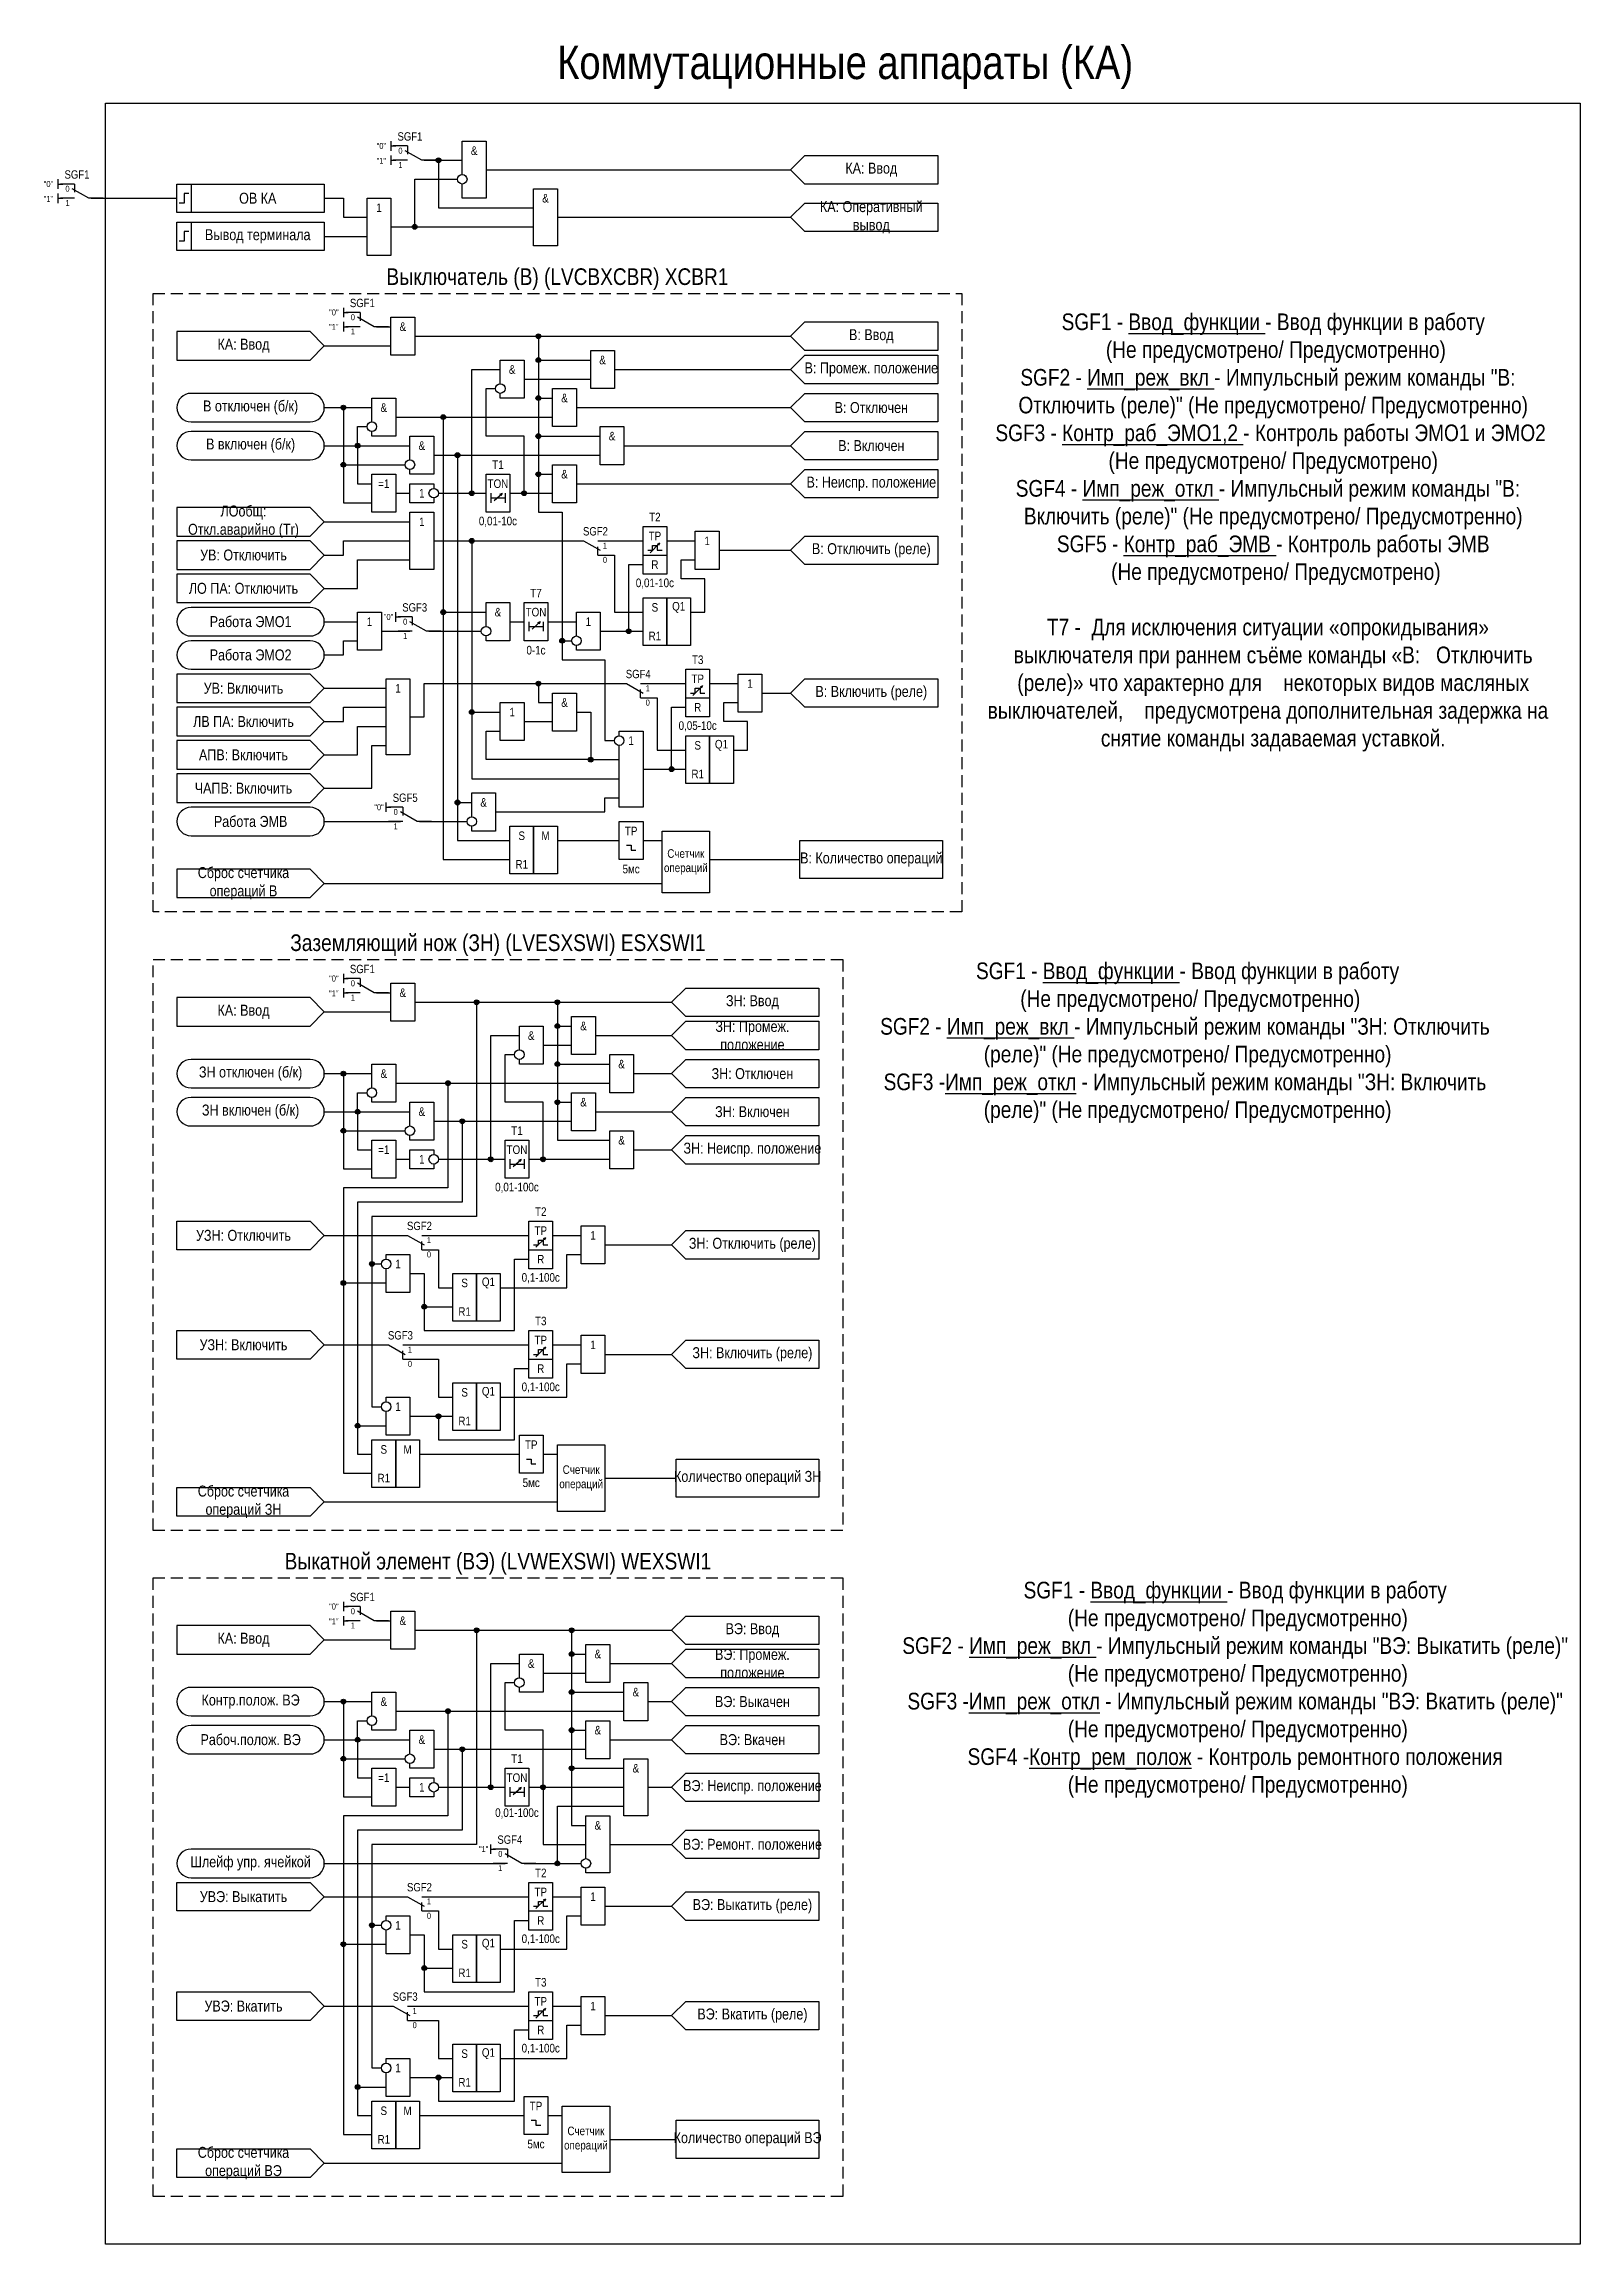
# Model space of a CAD drawing. Header units: millimetres. Extents: x -2266 to 475, y 0 to 470.
# Drawn here: x -2265.9 to -1943, y 8 to 470.4 of the extents above; entities that cross this region are included whole.
import ezdxf
from ezdxf.enums import TextEntityAlignment as Align

# ---------------------------------------------------------------- set-up
doc = ezdxf.new("R2010")
doc.units = ezdxf.units.MM
doc.linetypes.add('штриховая2', pattern=[0.375, 0.25, -0.125])
doc.layers.add('invisible', color=252, linetype='Continuous', plot=False)
doc.layers.add('TEXT', color=7, linetype='Continuous', lineweight=25)
doc.layers.add('Основная', color=7, linetype='Continuous')
doc.styles.add('2.5_Gost_RD', font='ARIALN.TTF', dxfattribs={"height": 2.5})
doc.styles.add('3.5_Gost_RD', font='ARIALN.TTF', dxfattribs={"height": 3.5})
doc.styles.add('Вывод', font='ARIALN.TTF', dxfattribs={"height": 2.5})
doc.styles.add('Компонент', font='ARIALN.TTF', dxfattribs={"height": 3.5})

msp = doc.modelspace()

# ---------------------------------------------------------------- texts
at = {"ltscale": 100, "attachment_point": 5}
for s, insert, char_height, width, style in [('{\\C3;Коммутационные аппараты (КА)}', (-2097.5, 465.5), 7, 309, '3.5_Gost_RD'), ('&', (-2175.5, 448), 1.8, 5, '2.5_Gost_RD'), ('КА: Ввод', (-2092, 444), 2.3, 28, '2.5_Gost_RD'), ('1', (-2195.5, 436), 1.8, 5, '2.5_Gost_RD'), ('&', (-2160.5, 438), 1.8, 5, '2.5_Gost_RD'), ('КА: Оперативный вывод', (-2092, 434), 2.3, 28, '2.5_Gost_RD'), ('&', (-2190.5, 411), 1.8, 5, '2.5_Gost_RD'), ('В: Ввод', (-2092, 409), 2.3, 28, '2.5_Gost_RD'), ('&', (-2167.5, 402), 1.8, 5, '2.5_Gost_RD'), ('&', (-2148.5, 404), 1.8, 5, '2.5_Gost_RD'), ('&', (-2194.5, 394), 1.8, 5, '2.5_Gost_RD'), ('&', (-2156.5, 396), 1.8, 5, '2.5_Gost_RD'), ('&', (-2146.5, 388), 1.8, 5, '2.5_Gost_RD'), ('&', (-2186.5, 386), 1.8, 5, '2.5_Gost_RD'), ('T1', (-2170.5, 382), 1.8, 5, '2.5_Gost_RD'), ('&', (-2156.5, 380), 1.8, 5, '2.5_Gost_RD'), ('=1', (-2194.5, 378), 1.8, 5, '2.5_Gost_RD'), ('1', (-2186.5, 376), 1.8, 5, '2.5_Gost_RD'), ('TON', (-2170.5, 378), 1.8, 5, '2.5_Gost_RD'), ('1', (-2186.5, 370), 1.8, 5, '2.5_Gost_RD'), ('0,01-10с', (-2170.5, 370), 1.8, 5, '2.5_Gost_RD'), ('T2', (-2137.5, 371), 1.8, 5, '2.5_Gost_RD'), ('TP', (-2137.5, 367), 1.8, 5, '2.5_Gost_RD'), ('1', (-2126.5, 366), 1.8, 5, '2.5_Gost_RD'), ('R', (-2137.5, 361), 1.8, 5, '2.5_Gost_RD'), ('0,01-10с', (-2137.5, 357), 1.8, 5, '2.5_Gost_RD'), ('&', (-2170.5, 351), 1.8, 5, '2.5_Gost_RD'), ('TON', (-2162.5, 351), 1.8, 5, '2.5_Gost_RD'), ('T7', (-2162.5, 355), 1.8, 5, '2.5_Gost_RD'), ('S', (-2137.5, 352), 1.8, 5, '2.5_Gost_RD'), ('Q1', (-2132.5, 352), 1.8, 5, '2.5_Gost_RD'), ('1', (-2197.5, 349), 1.8, 5, '2.5_Gost_RD'), ('1', (-2151.5, 349), 1.8, 5, '2.5_Gost_RD'), ('R1', (-2137.5, 346), 1.8, 5, '2.5_Gost_RD'), ('0-1с', (-2162.5, 343), 1.8, 5, '2.5_Gost_RD'), ('TP', (-2128.5, 337), 1.8, 5, '2.5_Gost_RD'), ('T3', (-2128.5, 341), 1.8, 5, '2.5_Gost_RD'), ('1', (-2191.5, 335), 1.8, 5, '2.5_Gost_RD'), ('1', (-2117.5, 336), 1.8, 5, '2.5_Gost_RD'), ('1', (-2167.5, 330), 1.8, 5, '2.5_Gost_RD'), ('&', (-2156.5, 332), 1.8, 5, '2.5_Gost_RD'), ('R', (-2128.5, 331), 1.8, 5, '2.5_Gost_RD'), ('1', (-2142.5, 324), 1.8, 5, '2.5_Gost_RD'), ('0,05-10с', (-2128.5, 327), 1.8, 5, '2.5_Gost_RD'), ('S', (-2128.5, 323), 1.8, 5, '2.5_Gost_RD'), ('Q1', (-2123.5, 323), 1.8, 5, '2.5_Gost_RD'), ('R1', (-2128.5, 317), 1.8, 5, '2.5_Gost_RD'), ('&', (-2173.5, 311), 1.8, 5, '2.5_Gost_RD'), ('TP', (-2142.5, 305), 1.8, 5, '2.5_Gost_RD'), ('S', (-2165.5, 304), 1.8, 5, '2.5_Gost_RD'), ('М', (-2160.5, 304), 1.8, 5, '2.5_Gost_RD'), ('R1', (-2165.5, 298), 1.8, 5, '2.5_Gost_RD'), ('5мс', (-2142.5, 297), 1.8, 5, '2.5_Gost_RD'), ('&', (-2190.5, 271), 1.8, 5, '2.5_Gost_RD'), ('ЗН: Ввод', (-2117, 269), 2.3, 28, '2.5_Gost_RD'), ('&', (-2152.5, 264), 1.8, 5, '2.5_Gost_RD'), ('ЗН: Промеж. положение', (-2117, 262), 2.3, 28, '2.5_Gost_RD'), ('&', (-2163.5, 262), 1.8, 5, '2.5_Gost_RD'), ('ЗН отключен (б/к)', (-2222.5, 254), 2.3, 31, '2.5_Gost_RD'), ('&', (-2194.5, 254), 1.8, 5, '2.5_Gost_RD'), ('&', (-2144.5, 256), 1.8, 5, '2.5_Gost_RD'), ('ЗН: Отключен', (-2117, 254), 2.3, 28, '2.5_Gost_RD'), ('ЗН включен (б/к)', (-2222.5, 246), 2.3, 31, '2.5_Gost_RD'), ('&', (-2186.5, 246), 1.8, 5, '2.5_Gost_RD'), ('&', (-2152.5, 248), 1.8, 5, '2.5_Gost_RD'), ('ЗН: Включен', (-2117, 246), 2.3, 28, '2.5_Gost_RD'), ('T1', (-2166.5, 242), 1.8, 5, '2.5_Gost_RD'), ('&', (-2144.5, 240), 1.8, 5, '2.5_Gost_RD'), ('=1', (-2194.5, 238), 1.8, 5, '2.5_Gost_RD'), ('1', (-2186.5, 236), 1.8, 5, '2.5_Gost_RD'), ('TON', (-2166.5, 238), 1.8, 5, '2.5_Gost_RD'), ('ЗН: Неиспр. положение', (-2117, 238), 2.3, 28, '2.5_Gost_RD'), ('0,01-100с', (-2166.5, 230), 1.8, 5, '2.5_Gost_RD'), ('T2', (-2161.5, 225), 1.8, 5, '2.5_Gost_RD'), ('УЗН: Отключить', (-2224, 220), 2.3, 28, '2.5_Gost_RD'), ('TP', (-2161.5, 221), 1.8, 5, '2.5_Gost_RD'), ('1', (-2150.5, 220), 1.8, 5, '2.5_Gost_RD'), ('ЗН: Отключить (реле)', (-2117, 218), 2.3, 28, '2.5_Gost_RD'), ('1', (-2191.5, 214), 1.8, 5, '2.5_Gost_RD'), ('R', (-2161.5, 215), 1.8, 5, '2.5_Gost_RD'), ('S', (-2177.5, 210), 1.8, 5, '2.5_Gost_RD'), ('Q1', (-2172.5, 210), 1.8, 5, '2.5_Gost_RD'), ('0,1-100с', (-2161.5, 211), 1.8, 5, '2.5_Gost_RD'), ('R1', (-2177.5, 204), 1.8, 5, '2.5_Gost_RD'), ('TP', (-2161.5, 198), 1.8, 5, '2.5_Gost_RD'), ('T3', (-2161.5, 202), 1.8, 5, '2.5_Gost_RD'), ('УЗН: Включить', (-2224, 197), 2.3, 28, '2.5_Gost_RD'), ('1', (-2150.5, 197), 1.8, 5, '2.5_Gost_RD'), ('ЗН: Включить (реле)', (-2117, 195), 2.3, 28, '2.5_Gost_RD'), ('R', (-2161.5, 192), 1.8, 5, '2.5_Gost_RD'), ('S', (-2177.5, 187), 1.8, 5, '2.5_Gost_RD'), ('Q1', (-2172.5, 187), 1.8, 5, '2.5_Gost_RD'), ('0,1-100с', (-2161.5, 188), 1.8, 5, '2.5_Gost_RD'), ('1', (-2191.5, 184), 1.8, 5, '2.5_Gost_RD'), ('R1', (-2177.5, 181), 1.8, 5, '2.5_Gost_RD'), ('S', (-2194.5, 175), 1.8, 5, '2.5_Gost_RD'), ('М', (-2189.5, 175), 1.8, 5, '2.5_Gost_RD'), ('TP', (-2163.5, 176), 1.8, 5, '2.5_Gost_RD'), ('Счетчик^Jопераций', (-2153, 169), 1.8, 10, '2.5_Gost_RD'), ('Сброс счетчика операций ЗН', (-2224, 164), 2.3, 28, '2.5_Gost_RD'), ('R1', (-2194.5, 169), 1.8, 5, '2.5_Gost_RD'), ('5мс', (-2163.5, 168), 1.8, 5, '2.5_Gost_RD'), ('Количество операций ЗН', (-2118, 169), 2.3, 30, '2.5_Gost_RD'), ('&', (-2190.5, 139), 1.8, 5, '2.5_Gost_RD'), ('ВЭ: Ввод', (-2117, 137), 2.3, 28, '2.5_Gost_RD'), ('&', (-2163.5, 130), 1.8, 5, '2.5_Gost_RD'), ('&', (-2149.5, 132), 1.8, 5, '2.5_Gost_RD'), ('ВЭ: Промеж. положение', (-2117, 130), 2.3, 28, '2.5_Gost_RD'), ('&', (-2141.5, 124), 1.8, 5, '2.5_Gost_RD'), ('Контр.полож. ВЭ', (-2222.5, 122), 2.3, 31, '2.5_Gost_RD'), ('&', (-2194.5, 122), 1.8, 5, '2.5_Gost_RD'), ('ВЭ: Выкачен', (-2117, 122), 2.3, 28, '2.5_Gost_RD'), ('&', (-2149.5, 116), 1.8, 5, '2.5_Gost_RD'), ('\\pt18.4;Рабоч.полож. ВЭ', (-2222.5, 114), 2.3, 31, '2.5_Gost_RD'), ('&', (-2186.5, 114), 1.8, 5, '2.5_Gost_RD'), ('ВЭ: Вкачен', (-2117, 114), 2.3, 28, '2.5_Gost_RD'), ('=1', (-2194.5, 106), 1.8, 5, '2.5_Gost_RD'), ('TON', (-2166.5, 106), 1.8, 5, '2.5_Gost_RD'), ('T1', (-2166.5, 110), 1.8, 5, '2.5_Gost_RD'), ('&', (-2141.5, 108), 1.8, 5, '2.5_Gost_RD'), ('1', (-2186.5, 104), 1.8, 5, '2.5_Gost_RD'), ('ВЭ: Неиспр. положение', (-2117, 104), 2.3, 28, '2.5_Gost_RD'), ('0,01-100с', (-2166.5, 98.5), 1.8, 5, '2.5_Gost_RD'), ('&', (-2149.5, 96), 1.8, 5, '2.5_Gost_RD'), ('ВЭ: Ремонт. положение', (-2117, 92), 2.3, 28, '2.5_Gost_RD'), ('Шлейф упр. ячейкой', (-2222.5, 88), 2.3, 31, '2.5_Gost_RD'), ('T2', (-2161.5, 86), 1.8, 5, '2.5_Gost_RD'), ('УВЭ: Выкатить', (-2224, 81), 2.3, 28, '2.5_Gost_RD'), ('TP', (-2161.5, 82), 1.8, 5, '2.5_Gost_RD'), ('1', (-2150.5, 81), 1.8, 5, '2.5_Gost_RD'), ('ВЭ: Выкатить (реле)', (-2117, 79), 2.3, 28, '2.5_Gost_RD'), ('1', (-2191.5, 75), 1.8, 5, '2.5_Gost_RD'), ('R', (-2161.5, 76), 1.8, 5, '2.5_Gost_RD'), ('S', (-2177.5, 71), 1.8, 5, '2.5_Gost_RD'), ('Q1', (-2172.5, 71), 1.8, 5, '2.5_Gost_RD'), ('0,1-100с', (-2161.5, 72), 1.8, 5, '2.5_Gost_RD'), ('R1', (-2177.5, 65), 1.8, 5, '2.5_Gost_RD'), ('T3', (-2161.5, 63), 1.8, 5, '2.5_Gost_RD'), ('УВЭ: Вкатить', (-2224, 58), 2.3, 28, '2.5_Gost_RD'), ('TP', (-2161.5, 59), 1.8, 5, '2.5_Gost_RD'), ('1', (-2150.5, 58), 1.8, 5, '2.5_Gost_RD'), ('ВЭ: Вкатить (реле)', (-2117, 56), 2.3, 28, '2.5_Gost_RD'), ('R', (-2161.5, 53), 1.8, 5, '2.5_Gost_RD'), ('S', (-2177.5, 48), 1.8, 5, '2.5_Gost_RD'), ('Q1', (-2172.5, 48), 1.8, 5, '2.5_Gost_RD'), ('0,1-100с', (-2161.5, 49), 1.8, 5, '2.5_Gost_RD'), ('1', (-2191.5, 45), 1.8, 5, '2.5_Gost_RD'), ('R1', (-2177.5, 42), 1.8, 5, '2.5_Gost_RD'), ('TP', (-2162.5, 37), 1.8, 5, '2.5_Gost_RD'), ('S', (-2194.5, 36), 1.8, 5, '2.5_Gost_RD'), ('М', (-2189.5, 36), 1.8, 5, '2.5_Gost_RD'), ('Счетчик^Jопераций', (-2152, 30), 1.8, 10, '2.5_Gost_RD'), ('Сброс счетчика операций ВЭ', (-2224, 25), 2.3, 28, '2.5_Gost_RD'), ('R1', (-2194.5, 30), 1.8, 5, '2.5_Gost_RD'), ('5мс', (-2162.5, 29), 1.8, 5, '2.5_Gost_RD'), ('Количество операций ВЭ', (-2118, 30), 2.3, 30, '2.5_Gost_RD')]:
    msp.add_mtext(s, dxfattribs=dict(at, insert=insert, char_height=char_height, width=width, style=style))
at = {"ltscale": 100, "char_height": 1.25, "attachment_point": 1, "style": '3.5_Gost_RD'}
for insert in [(-2196, 446.5), (-2206, 411.6), (-2206, 271.5), (-2206, 139.5)]:
    msp.add_mtext_dynamic_manual_height_columns('"1"', width=2, gutter_width=17.5, heights=[0], dxfattribs=dict(at, insert=insert))
at = {"color": 6, "ltscale": 100, "insert": (-2266, 438.5), "char_height": 1.25, "attachment_point": 1, "style": '3.5_Gost_RD'}
msp.add_mtext_dynamic_manual_height_columns('"1"', width=2, gutter_width=17.5, heights=[0], dxfattribs=at)
at = {"color": 0, "ltscale": 100, "char_height": 2.3, "width": 28, "attachment_point": 5, "style": '2.5_Gost_RD'}
for s, insert in [('{\\C256;ОВ КА}', (-2221, 438)), ('{\\C256;Вывод терминала}', (-2221, 430))]:
    msp.add_mtext(s, dxfattribs=dict(at, insert=insert))
at = {"color": 30, "ltscale": 100, "char_height": 3.5, "attachment_point": 5, "style": '3.5_Gost_RD'}
for s, insert, width in [('Выключатель (В) (LVCBXCBR) {\\C6;XCBR1}', (-2158, 421), 170), ('SGF1 - {\\LВвод_функции} - Ввод функции в работу \\P^I(Не предусмотрено/ Предусмотренно)\\PSGF2 - {\\LИмп_реж_вкл} - Импульсный режим команды "В: ^I^IОтключить (реле)" (Не предусмотрено/ Предусмотренно)\\PSGF3 - {\\LКонтр_раб_ЭМО1,2} - Контроль работы ЭМО1 и ЭМО2 ^I(Не предусмотрено/ Предусмотрено)\\PSGF4 - {\\LИмп_реж_откл} - Импульсный режим команды "В: ^I^IВключить (реле)" (Не предусмотрено/ Предусмотренно)\\PSGF5 - {\\LКонтр_раб_ЭМВ} - Контроль работы ЭМВ\\P^I(Не предусмотрено/ Предусмотрено)\\P\\PТ7 - ^IДля исключения ситуации «опрокидывания» ^I^Iвыключателя при раннем съёме команды «В: ^I^IОтключить (реле)» что характерно для ^I^I^Iнекоторых видов масляных выключателей, ^I^I^Iпредусмотрена дополнительная задержка на ^I^Iснятие команды задаваемая уставкой.', (-2007.5, 367.75), 121), ('Заземляющий нож (ЗН) (LVESXSWI) {\\C6;ESXSWI1}', (-2170.5, 281), 145), ('SGF1 - {\\LВвод_функции} - Ввод функции в работу \\P^I(Не предусмотрено/ Предусмотренно)\\PSGF2 - {\\LИмп_реж_вкл} - Импульсный режим команды "ЗН: Отключить ^I(реле)" (Не предусмотрено/ Предусмотренно)\\PSGF3 -{\\LИмп_реж_откл} - Импульсный режим команды "ЗН: Включить ^I(реле)" (Не предусмотрено/ Предусмотренно)', (-2025.5, 260.5), 135), ('Выкатной элемент (ВЭ) (LVWEXSWI) {\\C6;WEXSWI1}', (-2170.5, 151), 145), ('SGF1 - {\\LВвод_функции} - Ввод функции в работу \\P^I(Не предусмотрено/ Предусмотренно)\\PSGF2 - {\\LИмп_реж_вкл} - Импульсный режим команды "ВЭ: Выкатить (реле)" \\P^I(Не предусмотрено/ Предусмотренно)\\PSGF3 -{\\LИмп_реж_откл} - Импульсный режим команды "ВЭ: Вкатить (реле)" \\P^I(Не предусмотрено/ Предусмотренно)\\PSGF4 -{\\LКонтр_рем_полож} - Контроль ремонтного положения \\P^I(Не предусмотрено/ Предусмотренно)', (-2015.5, 124.5), 155)]:
    msp.add_mtext(s, dxfattribs=dict(at, insert=insert, width=width))
at = {"layer": 'TEXT', "ltscale": 100, "attachment_point": 5, "style": '2.5_Gost_RD'}
for s, insert, char_height, width in [('КА: Ввод', (-2224, 407), 2.3, 28), ('В: Промеж. положение', (-2092, 402), 2.3, 28), ('В отключен (б/к)', (-2222.5, 394), 2.3, 31), ('В: Отключен', (-2092, 394), 2.3, 28), ('В включен (б/к)', (-2222.5, 386), 2.3, 31), ('В: Включен', (-2092, 386), 2.3, 28), ('В: Неиспр. положение', (-2092, 378), 2.3, 28), ('ЛОобщ: Откл.аварийно (Tr)', (-2224, 370), 2.3, 28), ('В: Отключить (реле)', (-2092, 364), 2.3, 28), ('УВ: Отключить', (-2224, 363), 2.3, 28), ('ЛО ПА: Отключить', (-2224, 356), 2.3, 28), ('Работа ЭМО1', (-2222.5, 349), 2.3, 31), ('Работа ЭМО2', (-2222.5, 342), 2.3, 31), ('УВ: Включить', (-2224, 335), 2.3, 28), ('В: Включить (реле)', (-2092, 334), 2.3, 28), ('ЛВ ПА: Включить', (-2224, 328), 2.3, 28), ('АПВ: Включить', (-2224, 321), 2.3, 28), ('ЧАПВ: Включить', (-2224, 314), 2.3, 28), ('Работа ЭМВ', (-2222.5, 307), 2.3, 31), ('Счетчик^Jопераций', (-2131, 298.5), 1.8, 10), ('В: Количество операций', (-2092, 299), 2.3, 30), ('Сброс счетчика операций В', (-2224, 294), 2.3, 28), ('КА: Ввод', (-2224, 267), 2.3, 28), ('КА: Ввод', (-2224, 135), 2.3, 28)]:
    msp.add_mtext(s, dxfattribs=dict(at, insert=insert, char_height=char_height, width=width))

# ---------------------------------------------------------------- blocks, each defined once
blk = doc.blocks.new('Точка')
at = {"ltscale": 100}
h = blk.add_hatch(color=256, dxfattribs=at)
h.dxf.hatch_style = 1
edge = h.paths.add_edge_path()
edge.add_arc((0, 0), 0.5, 0, 360)
blk.add_circle((0, 0), 0.5, dxfattribs=at)
blk = doc.blocks.new('*U958')
at = {"layer": 'Основная', "color": 0}
blk.add_line((0, 0), (7, 4), dxfattribs=at)
at = {"layer": 'Основная', "ltscale": 0.35}
blk.add_line((6, 6), (6, 2.5), dxfattribs=at)
blk = doc.blocks.new('*U1055')
at = {"layer": 'Основная', "color": 0}
for p, q in [((-3, 6), (-9, 6)), ((-3, 0), (-9, 0)), ((9, 0), (3, 0))]:
    blk.add_line(p, q, dxfattribs=at)
at = {"layer": 'Основная', "ltscale": 0.25, "xscale": -1}
blk.add_blockref('*U958', (3, 0), dxfattribs=at)
at = {"layer": 'Основная'}
for tag, height, style, p in [('ОУ', 3.5, 'Компонент', (-2, 10)), ('В1', 2.5, 'Вывод', (-13, 6)), ('В2', 2.5, 'Вывод', (-6, 4)), ('В3', 2.5, 'Вывод', (-6, -2))]:
    blk.add_attdef(tag, text='', height=height, dxfattribs=dict(at, style=style)).set_placement(p, align=Align.MIDDLE_CENTER)
blk = doc.blocks.new('*U985')
at = {"layer": 'Основная', "color": 0}
for p, q in [((-3, 6), (-9, 6)), ((-3, 0), (-9, 0)), ((9, 0), (3, 0))]:
    blk.add_line(p, q, dxfattribs=at)
at = {"layer": 'Основная', "ltscale": 0.25, "xscale": -1}
blk.add_blockref('*U958', (3, 0), dxfattribs=at)
at = {"layer": 'Основная'}
for tag, height, style, p in [('ОУ', 3.5, 'Компонент', (-2, 10)), ('В1', 2.5, 'Вывод', (-14, 6)), ('В2', 2.5, 'Вывод', (-6, 4)), ('В3', 2.5, 'Вывод', (-6, -2))]:
    blk.add_attdef(tag, text='', height=height, dxfattribs=dict(at, style=style)).set_placement(p, align=Align.MIDDLE_CENTER)
blk = doc.blocks.new('*U1054')
at = {"layer": 'Основная', "color": 0}
for p, q in [((-3, 6), (-9, 6)), ((-3, 0), (-9, 0)), ((9, 0), (3, 0))]:
    blk.add_line(p, q, dxfattribs=at)
at = {"layer": 'Основная', "ltscale": 0.25, "xscale": -1}
blk.add_blockref('*U958', (3, 0), dxfattribs=at)
at = {"layer": 'Основная'}
for tag, height, style, p in [('ОУ', 3.5, 'Компонент', (-2, 10)), ('В1', 2.5, 'Вывод', (-13, 6)), ('В2', 2.5, 'Вывод', (-6, 4)), ('В3', 2.5, 'Вывод', (-6, -2))]:
    blk.add_attdef(tag, text='', height=height, dxfattribs=dict(at, style=style)).set_placement(p, align=Align.MIDDLE_CENTER)
blk = doc.blocks.new('*U1053')
at = {"layer": 'Основная', "color": 0}
for p, q in [((-3, 6), (-9, 6)), ((-3, 0), (-9, 0)), ((9, 0), (3, 0))]:
    blk.add_line(p, q, dxfattribs=at)
at = {"layer": 'Основная', "ltscale": 0.25, "xscale": -1}
blk.add_blockref('*U958', (3, 0), dxfattribs=at)
at = {"layer": 'Основная'}
for tag, height, style, p in [('ОУ', 3.5, 'Компонент', (-2, 10)), ('В1', 2.5, 'Вывод', (-13, 6)), ('В2', 2.5, 'Вывод', (-6, 4)), ('В3', 2.5, 'Вывод', (-6, -2))]:
    blk.add_attdef(tag, text='', height=height, dxfattribs=dict(at, style=style)).set_placement(p, align=Align.MIDDLE_CENTER)
blk = doc.blocks.new('*U1048')
at = {"layer": 'Основная', "color": 0}
for p, q in [((-9, 0), (-3, 0)), ((3, 6), (9, 6)), ((3, 0), (9, 0))]:
    blk.add_line(p, q, dxfattribs=at)
at = {"layer": 'Основная', "ltscale": 0.25}
blk.add_blockref('*U958', (-3, 0), dxfattribs=at)
at = {"layer": 'Основная'}
for tag, height, style, p in [('В2', 2.5, 'Вывод', (6, 8)), ('В3', 2.5, 'Вывод', (6, 2)), ('В1', 2.5, 'Вывод', (14, 6)), ('ОУ', 3.5, 'Компонент', (2, -4))]:
    blk.add_attdef(tag, text='', height=height, dxfattribs=dict(at, style=style)).set_placement(p, align=Align.MIDDLE_CENTER)
blk = doc.blocks.new('*U1049')
at = {"layer": 'Основная', "color": 0}
for p, q in [((-9, 0), (-3, 0)), ((3, 6), (9, 6)), ((3, 0), (9, 0))]:
    blk.add_line(p, q, dxfattribs=at)
at = {"layer": 'Основная', "ltscale": 0.25}
blk.add_blockref('*U958', (-3, 0), dxfattribs=at)
at = {"layer": 'Основная'}
for tag, height, style, p in [('В2', 2.5, 'Вывод', (6, 8)), ('В3', 2.5, 'Вывод', (6, 2)), ('В1', 2.5, 'Вывод', (14, 6)), ('ОУ', 3.5, 'Компонент', (2, -4))]:
    blk.add_attdef(tag, text='', height=height, dxfattribs=dict(at, style=style)).set_placement(p, align=Align.MIDDLE_CENTER)

# ---------------------------------------------------------------- linework, layer by layer
at = {"ltscale": 100}
for p, q in [((-2193, 450), (-2193, 448)), ((-2193, 449), (-2192, 449)), ((-2193, 447), (-2193, 445)), ((-2193, 446), (-2192, 446)), ((-2198, 434), (-2198, 434)), ((-2203, 415), (-2203, 413)), ((-2203, 414), (-2202, 414)), ((-2203, 412), (-2203, 410)), ((-2203, 411), (-2202, 411)), ((-2151, 404), (-2151, 404)), ((-2159, 396), (-2159, 396)), ((-2149, 388), (-2149, 388)), ((-2159, 380), (-2159, 380)), ((-2168, 376), (-2168, 376)), ((-2138.5, 363.5), (-2136.5, 365.5)), ((-2136.5, 365.5), (-2137.01, 365.25)), ((-2136.5, 365.5), (-2136.74, 365.02)), ((-2192, 349), (-2192, 351)), ((-2192, 350), (-2191, 350)), ((-2160, 349), (-2160, 349)), ((-2129.5, 333.5), (-2127.5, 335.5)), ((-2127.5, 335.5), (-2128.01, 335.25)), ((-2127.5, 335.5), (-2127.74, 335.02)), ((-2194, 309), (-2194, 311)), ((-2194, 310), (-2193, 310)), ((-2207, 307), (-2191, 307)), ((-2187, 307), (-2177, 307)), ((-2142.5, 301), (-2141.5, 301)), ((-2203, 275), (-2203, 273)), ((-2203, 274), (-2202, 274)), ((-2203, 272), (-2203, 270)), ((-2203, 271), (-2202, 271)), ((-2164, 236), (-2164, 236)), ((-2162.5, 217.5), (-2160.5, 219.5)), ((-2160.5, 219.5), (-2161.01, 219.25)), ((-2160.5, 219.5), (-2160.74, 219.02)), ((-2162.5, 194.5), (-2160.5, 196.5)), ((-2160.5, 196.5), (-2161.01, 196.25)), ((-2160.5, 196.5), (-2160.74, 196.02)), ((-2163.5, 172), (-2162.5, 172)), ((-2203, 143), (-2203, 141)), ((-2203, 142), (-2202, 142)), ((-2203, 140), (-2203, 138)), ((-2203, 139), (-2202, 139)), ((-2193, 139), (-2193, 139)), ((-2164, 104), (-2164, 104)), ((-2172, 90), (-2172, 92)), ((-2172, 91), (-2171, 91)), ((-2162.5, 78.5), (-2160.5, 80.5)), ((-2160.5, 80.5), (-2161.01, 80.25)), ((-2160.5, 80.5), (-2160.74, 80.02)), ((-2162.5, 55.5), (-2160.5, 57.5)), ((-2160.5, 57.5), (-2161.01, 57.25)), ((-2160.5, 57.5), (-2160.74, 57.02)), ((-2162.5, 33), (-2161.5, 33))]:
    msp.add_line(p, q, dxfattribs=at)
at = {"color": 6, "ltscale": 100}
for p, q in [((-2263, 442), (-2263, 440)), ((-2263, 441), (-2262, 441)), ((-2263, 439), (-2263, 437)), ((-2263, 438), (-2262, 438))]:
    msp.add_line(p, q, dxfattribs=at)
at = {"color": 7, "ltscale": 100}
for p, q in [((-2171.3, 374.46), (-2169.63, 375.95)), ((-2169.63, 375.95), (-2170.15, 375.73)), ((-2169.63, 375.95), (-2169.89, 375.48)), ((-2163.3, 347.46), (-2161.63, 348.95)), ((-2161.63, 348.95), (-2162.15, 348.73)), ((-2161.63, 348.95), (-2161.89, 348.48)), ((-2167.3, 234.46), (-2165.63, 235.95)), ((-2165.63, 235.95), (-2166.15, 235.73)), ((-2165.63, 235.95), (-2165.89, 235.48)), ((-2167.3, 102.46), (-2165.63, 103.95)), ((-2165.63, 103.95), (-2166.15, 103.73)), ((-2165.63, 103.95), (-2165.89, 103.48))]:
    msp.add_line(p, q, dxfattribs=at)
at = {"color": 3, "ltscale": 100}
msp.add_lwpolyline([(-2253, 458), (-1943, 458), (-1943, 8), (-2253, 8)], close=True, dxfattribs=at)
at = {"ltscale": 100}
for points in [[(-2178, 443), (-2178, 450), (-2173, 450), (-2173, 438), (-2178, 438), (-2178, 441)], [(-2186, 446), (-2178, 446)], [(-2186, 446), (-2183, 446), (-2183, 436), (-2163, 436)], [(-2173, 444), (-2109, 444)], [(-2109, 444), (-2106, 447), (-2078, 447), (-2078, 441), (-2106, 441), (-2109, 444)], [(-2193, 432), (-2188, 432), (-2188, 442), (-2179, 442)], [(-2207, 438), (-2203, 438), (-2203, 434), (-2198, 434)], [(-2109, 434), (-2106, 437), (-2078, 437), (-2078, 431), (-2106, 431), (-2109, 434)], [(-2193, 432), (-2163, 432)], [(-2158, 434), (-2109, 434)], [(-2207, 430), (-2198, 430)], [(-2109, 409), (-2106, 412), (-2078, 412), (-2078, 406), (-2106, 406), (-2109, 409)], [(-2207, 407), (-2193, 407)], [(-2196, 411), (-2193, 411)], [(-2188, 409), (-2109, 409)], [(-2188, 409), (-2162, 409), (-2162, 404), (-2151, 404)], [(-2188, 409), (-2162, 409), (-2162, 396), (-2159, 396)], [(-2188, 409), (-2162, 409), (-2162, 388), (-2149, 388)], [(-2188, 409), (-2162, 409), (-2162, 380), (-2159, 380)], [(-2188, 409), (-2162, 409), (-2162, 372), (-2157, 372), (-2157, 345), (-2155, 345)], [(-2188, 409), (-2162, 409), (-2162, 372), (-2157, 372), (-2157, 341), (-2148, 341), (-2148, 324), (-2146, 324)], [(-2170, 399), (-2170, 404), (-2165, 404), (-2165, 396), (-2170, 396), (-2170, 397)], [(-2109, 402), (-2106, 405), (-2078, 405), (-2078, 399), (-2106, 399), (-2109, 402)], [(-2183, 376), (-2176, 376), (-2176, 402), (-2170, 402)], [(-2168, 376), (-2165, 376), (-2165, 388), (-2173, 388), (-2173, 398), (-2171, 398)], [(-2165, 400), (-2151, 400)], [(-2146, 402), (-2109, 402)], [(-2207, 394), (-2197, 394)], [(-2207, 394), (-2203, 394), (-2203, 382), (-2190, 382)], [(-2207, 394), (-2203, 394), (-2203, 374), (-2197, 374)], [(-2197, 391), (-2197, 396), (-2192, 396), (-2192, 388), (-2197, 388), (-2197, 389)], [(-2154, 394), (-2109, 394)], [(-2109, 394), (-2106, 397), (-2078, 397), (-2078, 391), (-2106, 391), (-2109, 394)], [(-2207, 386), (-2200, 386), (-2200, 390), (-2198, 390)], [(-2192, 392), (-2182, 392), (-2182, 351), (-2182, 351), (-2182, 299), (-2168, 299)], [(-2192, 392), (-2159, 392)], [(-2192, 392), (-2182, 392), (-2182, 351), (-2173, 351)], [(-2109, 386), (-2106, 389), (-2078, 389), (-2078, 383), (-2106, 383), (-2109, 386)], [(-2207, 386), (-2189, 386)], [(-2207, 386), (-2200, 386), (-2200, 378), (-2197, 378)], [(-2189, 383), (-2189, 388), (-2184, 388), (-2184, 380), (-2189, 380), (-2189, 381)], [(-2184, 384), (-2179, 384), (-2179, 303), (-2168, 303)], [(-2184, 384), (-2149, 384)], [(-2184, 384), (-2179, 384), (-2179, 311), (-2176, 311)], [(-2144, 386), (-2109, 386)], [(-2109, 378), (-2106, 381), (-2078, 381), (-2078, 375), (-2106, 375), (-2109, 378)], [(-2192, 376), (-2189, 376)], [(-2184, 375), (-2184, 374), (-2189, 374), (-2189, 378), (-2184, 378), (-2184, 377)], [(-2183, 376), (-2173, 376)], [(-2172, 376), (-2172, 374)], [(-2172, 375), (-2169, 375)], [(-2169, 376), (-2169, 374)], [(-2168, 376), (-2159, 376)], [(-2154, 378), (-2109, 378)], [(-2207, 370), (-2189, 370)], [(-2207, 363), (-2203, 363), (-2203, 366), (-2189, 366)], [(-2184, 366), (-2176, 366), (-2176, 330), (-2170, 330)], [(-2184, 366), (-2153, 366)], [(-2184, 366), (-2176, 366), (-2176, 316), (-2145, 316)], [(-2149, 366), (-2140, 366)], [(-2135, 366), (-2129, 366)], [(-2109, 364), (-2106, 367), (-2078, 367), (-2078, 361), (-2106, 361), (-2109, 364)], [(-2207, 356), (-2200, 356), (-2200, 362), (-2189, 362)], [(-2149, 363), (-2146, 363), (-2146, 351), (-2140, 351)], [(-2149, 347), (-2143, 347), (-2143, 361), (-2140, 361)], [(-2139, 364), (-2138, 364), (-2138, 365), (-2137, 365), (-2137, 364), (-2136, 364)], [(-2130, 351), (-2127, 351), (-2127, 358), (-2132, 358), (-2132, 362), (-2129, 362)], [(-2124, 364), (-2109, 364)], [(-2173, 348), (-2173, 353), (-2168, 353), (-2168, 345), (-2173, 345), (-2173, 346)], [(-2207, 349), (-2200, 349)], [(-2195, 347), (-2189, 347)], [(-2185, 347), (-2174, 347)], [(-2168, 349), (-2165, 349)], [(-2164, 349), (-2164, 347)], [(-2164, 348), (-2161, 348)], [(-2161, 349), (-2161, 347)], [(-2160, 349), (-2154, 349)], [(-2154, 346), (-2154, 351), (-2149, 351), (-2149, 343), (-2154, 343), (-2154, 344)], [(-2149, 347), (-2140, 347)], [(-2207, 342), (-2203, 342), (-2203, 345), (-2200, 345)], [(-2207, 335), (-2194, 335)], [(-2189, 329), (-2186, 329), (-2186, 336), (-2162, 336), (-2162, 332), (-2159, 332)], [(-2189, 329), (-2186, 329), (-2186, 336), (-2144, 336)], [(-2140, 336), (-2131, 336)], [(-2140, 333), (-2137, 333), (-2137, 322), (-2131, 322)], [(-2130, 334), (-2129, 334), (-2129, 335), (-2128, 335), (-2128, 334), (-2127, 334)], [(-2126, 336), (-2120, 336)], [(-2115, 334), (-2109, 334)], [(-2109, 334), (-2106, 337), (-2078, 337), (-2078, 331), (-2106, 331), (-2109, 334)], [(-2207, 328), (-2203, 328), (-2203, 331), (-2194, 331)], [(-2154, 330), (-2151, 330), (-2151, 320), (-2173, 320), (-2173, 326), (-2170, 326)], [(-2154, 330), (-2151, 330), (-2151, 320), (-2145, 320)], [(-2140, 318), (-2134, 318), (-2134, 331), (-2131, 331)], [(-2121, 322), (-2118, 322), (-2118, 328), (-2123, 328), (-2123, 332), (-2120, 332)], [(-2207, 321), (-2200, 321), (-2200, 327), (-2194, 327)], [(-2165, 328), (-2159, 328)], [(-2145, 325), (-2145, 326), (-2140, 326), (-2140, 310), (-2145, 310), (-2145, 323)], [(-2207, 314), (-2197, 314), (-2197, 323), (-2194, 323)], [(-2140, 318), (-2131, 318)], [(-2176, 308), (-2176, 313), (-2171, 313), (-2171, 305), (-2176, 305), (-2176, 306)], [(-2171, 309), (-2148, 309), (-2148, 312), (-2145, 312)], [(-2158, 303), (-2145, 303)], [(-2143.5, 302), (-2142.5, 302)], [(-2142.5, 302), (-2142.5, 301)], [(-2140, 303), (-2136, 303)], [(-2126, 299), (-2107, 299)], [(-2207, 294), (-2136, 294)], [(-2188, 269), (-2175, 269), (-2175, 224), (-2197, 224), (-2197, 184), (-2195, 184)], [(-2188, 269), (-2175, 269), (-2175, 224), (-2197, 224), (-2197, 214), (-2195, 214)], [(-2196, 271), (-2193, 271)], [(-2188, 269), (-2134, 269)], [(-2188, 269), (-2158, 269), (-2158, 264), (-2155, 264)], [(-2188, 269), (-2158, 269), (-2158, 256), (-2147, 256)], [(-2188, 269), (-2158, 269), (-2158, 248), (-2155, 248)], [(-2188, 269), (-2158, 269), (-2158, 240), (-2147, 240)], [(-2134, 269), (-2131, 272), (-2103, 272), (-2103, 266), (-2131, 266), (-2134, 269)], [(-2207, 267), (-2193, 267)], [(-2166, 259), (-2166, 264), (-2161, 264), (-2161, 256), (-2166, 256), (-2166, 257)], [(-2134, 262), (-2131, 265), (-2103, 265), (-2103, 259), (-2131, 259), (-2134, 262)], [(-2183, 236), (-2172, 236), (-2172, 262), (-2166, 262)], [(-2161, 260), (-2155, 260)], [(-2150, 262), (-2134, 262)], [(-2197, 251), (-2197, 256), (-2192, 256), (-2192, 248), (-2197, 248), (-2197, 249)], [(-2164, 236), (-2161, 236), (-2161, 248), (-2169, 248), (-2169, 258), (-2167, 258)], [(-2134, 254), (-2131, 257), (-2103, 257), (-2103, 251), (-2131, 251), (-2134, 254)], [(-2207, 254), (-2197, 254)], [(-2207, 254), (-2203, 254), (-2203, 242), (-2190, 242)], [(-2207, 254), (-2203, 254), (-2203, 234), (-2197, 234)], [(-2207, 246), (-2200, 246), (-2200, 250), (-2198, 250)], [(-2192, 252), (-2181, 252), (-2181, 230), (-2203, 230), (-2203, 170), (-2197, 170)], [(-2192, 252), (-2181, 252), (-2181, 230), (-2203, 230), (-2203, 210), (-2194, 210)], [(-2192, 252), (-2147, 252)], [(-2142, 254), (-2134, 254)], [(-2207, 246), (-2189, 246)], [(-2207, 246), (-2200, 246), (-2200, 238), (-2197, 238)], [(-2189, 243), (-2189, 248), (-2184, 248), (-2184, 240), (-2189, 240), (-2189, 241)], [(-2150, 246), (-2134, 246)], [(-2134, 246), (-2131, 249), (-2103, 249), (-2103, 243), (-2131, 243), (-2134, 246)], [(-2184, 244), (-2178, 244), (-2178, 227), (-2200, 227), (-2200, 174), (-2197, 174)], [(-2184, 244), (-2178, 244), (-2178, 227), (-2200, 227), (-2200, 180), (-2194, 180)], [(-2184, 244), (-2155, 244)], [(-2134, 238), (-2131, 241), (-2103, 241), (-2103, 235), (-2131, 235), (-2134, 238)], [(-2192, 236), (-2189, 236)], [(-2184, 235), (-2184, 234), (-2189, 234), (-2189, 238), (-2184, 238), (-2184, 237)], [(-2183, 236), (-2169, 236)], [(-2168, 236), (-2168, 234)], [(-2165, 236), (-2165, 234)], [(-2164, 236), (-2147, 236)], [(-2142, 238), (-2134, 238)], [(-2168, 235), (-2165, 235)], [(-2207, 220), (-2190, 220)], [(-2186, 220), (-2164, 220)], [(-2163, 218), (-2162, 218), (-2162, 219), (-2161, 219), (-2161, 218), (-2160, 218)], [(-2159, 220), (-2153, 220)], [(-2148, 218), (-2134, 218)], [(-2134, 218), (-2131, 221), (-2103, 221), (-2103, 215), (-2131, 215), (-2134, 218)], [(-2194, 215), (-2194, 216), (-2189, 216), (-2189, 208), (-2194, 208), (-2194, 213)], [(-2189, 212), (-2186, 212), (-2186, 200), (-2167, 200), (-2167, 215), (-2164, 215)], [(-2186, 217), (-2183, 217), (-2183, 209), (-2180, 209)], [(-2170, 209), (-2156, 209), (-2156, 216), (-2153, 216)], [(-2189, 212), (-2186, 212), (-2186, 205), (-2180, 205)], [(-2207, 197), (-2194, 197)], [(-2190, 197), (-2164, 197)], [(-2163, 195), (-2162, 195), (-2162, 196), (-2161, 196), (-2161, 195), (-2160, 195)], [(-2159, 197), (-2153, 197)], [(-2148, 195), (-2134, 195)], [(-2134, 195), (-2131, 198), (-2103, 198), (-2103, 192), (-2131, 192), (-2134, 195)], [(-2190, 194), (-2183, 194), (-2183, 186), (-2180, 186)], [(-2189, 182), (-2183, 182), (-2183, 177), (-2167, 177), (-2167, 192), (-2164, 192)], [(-2170, 186), (-2156, 186), (-2156, 193), (-2153, 193)], [(-2194, 185), (-2194, 186), (-2189, 186), (-2189, 178), (-2194, 178), (-2194, 183)], [(-2189, 182), (-2180, 182)], [(-2187, 174), (-2166, 174)], [(-2164.5, 173), (-2163.5, 173)], [(-2163.5, 173), (-2163.5, 172)], [(-2161, 174), (-2158, 174)], [(-2148, 169), (-2133, 169)], [(-2207, 164), (-2158, 164)], [(-2196, 139), (-2193, 139)], [(-2134, 137), (-2131, 140), (-2103, 140), (-2103, 134), (-2131, 134), (-2134, 137)], [(-2207, 135), (-2193, 135)], [(-2188, 137), (-2175, 137), (-2175, 92), (-2197, 92), (-2197, 75), (-2195, 75)], [(-2188, 137), (-2175, 137), (-2175, 92), (-2197, 92), (-2197, 45), (-2195, 45)], [(-2188, 137), (-2134, 137)], [(-2188, 137), (-2155, 137), (-2155, 132), (-2152, 132)], [(-2188, 137), (-2155, 137), (-2155, 124), (-2144, 124)], [(-2188, 137), (-2155, 137), (-2155, 116), (-2152, 116)], [(-2188, 137), (-2155, 137), (-2155, 108), (-2144, 108)], [(-2188, 137), (-2155, 137), (-2155, 96), (-2152, 96)], [(-2183, 104), (-2172, 104), (-2172, 130), (-2166, 130)], [(-2166, 127), (-2166, 132), (-2161, 132), (-2161, 124), (-2166, 124), (-2166, 125)], [(-2147, 130), (-2134, 130)], [(-2134, 130), (-2131, 133), (-2103, 133), (-2103, 127), (-2131, 127), (-2134, 130)], [(-2164, 104), (-2161, 104), (-2161, 116), (-2169, 116), (-2169, 126), (-2167, 126)], [(-2161, 128), (-2152, 128)], [(-2134, 122), (-2131, 125), (-2103, 125), (-2103, 119), (-2131, 119), (-2134, 122)], [(-2207, 122), (-2197, 122)], [(-2207, 122), (-2203, 122), (-2203, 110), (-2190, 110)], [(-2207, 122), (-2203, 122), (-2203, 102), (-2197, 102)], [(-2197, 119), (-2197, 124), (-2192, 124), (-2192, 116), (-2197, 116), (-2197, 117)], [(-2139, 122), (-2134, 122)], [(-2207, 114), (-2200, 114), (-2200, 118), (-2198, 118)], [(-2192, 120), (-2181, 120), (-2181, 98), (-2203, 98), (-2203, 31), (-2197, 31)], [(-2192, 120), (-2181, 120), (-2181, 98), (-2203, 98), (-2203, 71), (-2194, 71), (-2194, 71)], [(-2192, 120), (-2144, 120)], [(-2189, 111), (-2189, 116), (-2184, 116), (-2184, 108), (-2189, 108), (-2189, 109)], [(-2134, 114), (-2131, 117), (-2103, 117), (-2103, 111), (-2131, 111), (-2134, 114)], [(-2207, 114), (-2189, 114)], [(-2207, 114), (-2200, 114), (-2200, 106), (-2197, 106)], [(-2184, 112), (-2178, 112), (-2178, 95), (-2200, 95), (-2200, 35), (-2197, 35)], [(-2184, 112), (-2178, 112), (-2178, 95), (-2200, 95), (-2200, 41), (-2194, 41)], [(-2184, 112), (-2152, 112)], [(-2147, 114), (-2134, 114)], [(-2134, 104), (-2131, 107), (-2103, 107), (-2103, 101), (-2131, 101), (-2134, 104)], [(-2192, 104), (-2189, 104)], [(-2184, 103), (-2184, 102), (-2189, 102), (-2189, 106), (-2184, 106), (-2184, 105)], [(-2183, 104), (-2169, 104)], [(-2168, 104), (-2168, 102)], [(-2168, 103), (-2165, 103)], [(-2165, 104), (-2165, 102)], [(-2164, 104), (-2144, 104)], [(-2164, 104), (-2161, 104), (-2161, 92), (-2152, 92)], [(-2139, 104), (-2134, 104)], [(-2165, 88), (-2158, 88), (-2158, 100), (-2144, 100)], [(-2152, 89), (-2152, 98), (-2147, 98), (-2147, 86), (-2152, 86), (-2152, 87)], [(-2134, 92), (-2131, 95), (-2103, 95), (-2103, 89), (-2131, 89), (-2134, 92)], [(-2207, 88), (-2169, 88)], [(-2165, 88), (-2153, 88)], [(-2147, 92), (-2134, 92)], [(-2207, 81), (-2190, 81)], [(-2186, 81), (-2164, 81)], [(-2163, 79), (-2162, 79), (-2162, 80), (-2161, 80), (-2161, 79), (-2160, 79)], [(-2159, 81), (-2153, 81)], [(-2148, 79), (-2134, 79)], [(-2134, 79), (-2131, 82), (-2103, 82), (-2103, 76), (-2131, 76), (-2134, 79)], [(-2194, 76), (-2194, 77), (-2189, 77), (-2189, 69), (-2194, 69), (-2194, 74)], [(-2189, 73), (-2186, 73), (-2186, 61), (-2167, 61), (-2167, 76), (-2164, 76)], [(-2186, 78), (-2183, 78), (-2183, 70), (-2180, 70)], [(-2170, 70), (-2156, 70), (-2156, 77), (-2153, 77)], [(-2189, 73), (-2186, 73), (-2186, 66), (-2180, 66)], [(-2207, 58), (-2193, 58)], [(-2189, 58), (-2164, 58)], [(-2163, 56), (-2162, 56), (-2162, 57), (-2161, 57), (-2161, 56), (-2160, 56)], [(-2159, 58), (-2153, 58)], [(-2148, 56), (-2134, 56)], [(-2134, 56), (-2131, 59), (-2103, 59), (-2103, 53), (-2131, 53), (-2134, 56)], [(-2189, 55), (-2183, 55), (-2183, 47), (-2180, 47)], [(-2189, 43), (-2183, 43), (-2183, 38), (-2167, 38), (-2167, 53), (-2164, 53)], [(-2170, 47), (-2156, 47), (-2156, 54), (-2153, 54)], [(-2194, 46), (-2194, 47), (-2189, 47), (-2189, 39), (-2194, 39), (-2194, 44)], [(-2189, 43), (-2180, 43)], [(-2187, 35), (-2165, 35)], [(-2163.5, 34), (-2162.5, 34)], [(-2162.5, 34), (-2162.5, 33)], [(-2160, 35), (-2157, 35)], [(-2147, 30), (-2133, 30)], [(-2207, 25), (-2157, 25)]]:
    msp.add_lwpolyline(points, dxfattribs=at)
for points in [[(-2238, 441), (-2207, 441), (-2207, 435), (-2238, 435)], [(-2238, 441), (-2235, 441), (-2235, 435), (-2238, 435)], [(-2163, 440), (-2158, 440), (-2158, 428), (-2163, 428)], [(-2198, 438), (-2193, 438), (-2193, 426), (-2198, 426)], [(-2238, 433), (-2207, 433), (-2207, 427), (-2238, 427)], [(-2238, 433), (-2235, 433), (-2235, 427), (-2238, 427)], [(-2193, 413), (-2188, 413), (-2188, 405), (-2193, 405)], [(-2238, 410), (-2238, 404), (-2210, 404), (-2207, 407), (-2210, 410)], [(-2151, 406), (-2146, 406), (-2146, 398), (-2151, 398)], [(-2159, 398), (-2154, 398), (-2154, 390), (-2159, 390)], [(-2149, 390), (-2144, 390), (-2144, 382), (-2149, 382)], [(-2197, 380), (-2192, 380), (-2192, 372), (-2197, 372)], [(-2173, 380), (-2168, 380), (-2168, 372), (-2173, 372)], [(-2159, 382), (-2154, 382), (-2154, 374), (-2159, 374)], [(-2238, 373), (-2238, 367), (-2210, 367), (-2207, 370), (-2210, 373)], [(-2189, 372), (-2184, 372), (-2184, 360), (-2189, 360)], [(-2238, 366), (-2238, 360), (-2210, 360), (-2207, 363), (-2210, 366)], [(-2140, 369), (-2135, 369), (-2135, 359), (-2140, 359)], [(-2129, 368), (-2124, 368), (-2124, 360), (-2129, 360)], [(-2140, 363), (-2135, 363), (-2135, 359), (-2140, 359)], [(-2238, 359), (-2238, 353), (-2210, 353), (-2207, 356), (-2210, 359)], [(-2165, 353), (-2160, 353), (-2160, 345), (-2165, 345)], [(-2140, 354), (-2135, 354), (-2135, 344), (-2140, 344)], [(-2135, 354), (-2130, 354), (-2130, 344), (-2135, 344)], [(-2200, 351), (-2195, 351), (-2195, 343), (-2200, 343)], [(-2238, 338), (-2238, 332), (-2210, 332), (-2207, 335), (-2210, 338)], [(-2131, 339), (-2126, 339), (-2126, 329), (-2131, 329)], [(-2120, 338), (-2115, 338), (-2115, 330), (-2120, 330)], [(-2194, 337), (-2189, 337), (-2189, 321), (-2194, 321)], [(-2159, 334), (-2154, 334), (-2154, 326), (-2159, 326)], [(-2131, 333), (-2126, 333), (-2126, 329), (-2131, 329)], [(-2238, 331), (-2238, 325), (-2210, 325), (-2207, 328), (-2210, 331)], [(-2170, 332), (-2165, 332), (-2165, 324), (-2170, 324)], [(-2238, 324), (-2238, 318), (-2210, 318), (-2207, 321), (-2210, 324)], [(-2131, 325), (-2126, 325), (-2126, 315), (-2131, 315)], [(-2126, 325), (-2121, 325), (-2121, 315), (-2126, 315)], [(-2238, 317), (-2238, 311), (-2210, 311), (-2207, 314), (-2210, 317)], [(-2168, 306), (-2163, 306), (-2163, 296), (-2168, 296)], [(-2163, 306), (-2158, 306), (-2158, 296), (-2163, 296)], [(-2145, 307), (-2140, 307), (-2140, 299), (-2145, 299)], [(-2136, 305), (-2126, 305), (-2126, 292), (-2136, 292)], [(-2107, 303), (-2077, 303), (-2077, 295), (-2107, 295)], [(-2238, 297), (-2238, 291), (-2210, 291), (-2207, 294), (-2210, 297)], [(-2193, 273), (-2188, 273), (-2188, 265), (-2193, 265)], [(-2238, 270), (-2238, 264), (-2210, 264), (-2207, 267), (-2210, 270)], [(-2155, 266), (-2150, 266), (-2150, 258), (-2155, 258)], [(-2147, 258), (-2142, 258), (-2142, 250), (-2147, 250)], [(-2155, 250), (-2150, 250), (-2150, 242), (-2155, 242)], [(-2147, 242), (-2142, 242), (-2142, 234), (-2147, 234)], [(-2197, 240), (-2192, 240), (-2192, 232), (-2197, 232)], [(-2169, 240), (-2164, 240), (-2164, 232), (-2169, 232)], [(-2238, 223), (-2210, 223), (-2207, 220), (-2210, 217), (-2238, 217)], [(-2164, 223), (-2159, 223), (-2159, 213), (-2164, 213)], [(-2153, 222), (-2148, 222), (-2148, 214), (-2153, 214)], [(-2164, 217), (-2159, 217), (-2159, 213), (-2164, 213)], [(-2180, 212), (-2175, 212), (-2175, 202), (-2180, 202)], [(-2175, 212), (-2170, 212), (-2170, 202), (-2175, 202)], [(-2238, 200), (-2210, 200), (-2207, 197), (-2210, 194), (-2238, 194)], [(-2164, 200), (-2159, 200), (-2159, 190), (-2164, 190)], [(-2153, 199), (-2148, 199), (-2148, 191), (-2153, 191)], [(-2164, 194), (-2159, 194), (-2159, 190), (-2164, 190)], [(-2180, 189), (-2175, 189), (-2175, 179), (-2180, 179)], [(-2175, 189), (-2170, 189), (-2170, 179), (-2175, 179)], [(-2197, 177), (-2192, 177), (-2192, 167), (-2197, 167)], [(-2192, 177), (-2187, 177), (-2187, 167), (-2192, 167)], [(-2166, 178), (-2161, 178), (-2161, 170), (-2166, 170)], [(-2158, 176), (-2148, 176), (-2148, 162), (-2158, 162)], [(-2133, 173), (-2103, 173), (-2103, 165), (-2133, 165)], [(-2238, 167), (-2210, 167), (-2207, 164), (-2210, 161), (-2238, 161)], [(-2193, 141), (-2188, 141), (-2188, 133), (-2193, 133)], [(-2238, 138), (-2238, 132), (-2210, 132), (-2207, 135), (-2210, 138)], [(-2152, 134), (-2147, 134), (-2147, 126), (-2152, 126)], [(-2144, 126), (-2139, 126), (-2139, 118), (-2144, 118)], [(-2152, 118), (-2147, 118), (-2147, 110), (-2152, 110)], [(-2197, 108), (-2192, 108), (-2192, 100), (-2197, 100)], [(-2169, 108), (-2164, 108), (-2164, 100), (-2169, 100)], [(-2144, 110), (-2139, 110), (-2139, 98), (-2144, 98)], [(-2238, 84), (-2210, 84), (-2207, 81), (-2210, 78), (-2238, 78)], [(-2164, 84), (-2159, 84), (-2159, 74), (-2164, 74)], [(-2153, 83), (-2148, 83), (-2148, 75), (-2153, 75)], [(-2164, 78), (-2159, 78), (-2159, 74), (-2164, 74)], [(-2180, 73), (-2175, 73), (-2175, 63), (-2180, 63)], [(-2175, 73), (-2170, 73), (-2170, 63), (-2175, 63)], [(-2238, 61), (-2210, 61), (-2207, 58), (-2210, 55), (-2238, 55)], [(-2164, 61), (-2159, 61), (-2159, 51), (-2164, 51)], [(-2153, 60), (-2148, 60), (-2148, 52), (-2153, 52)], [(-2164, 55), (-2159, 55), (-2159, 51), (-2164, 51)], [(-2180, 50), (-2175, 50), (-2175, 40), (-2180, 40)], [(-2175, 50), (-2170, 50), (-2170, 40), (-2175, 40)], [(-2197, 38), (-2192, 38), (-2192, 28), (-2197, 28)], [(-2192, 38), (-2187, 38), (-2187, 28), (-2192, 28)], [(-2165, 39), (-2160, 39), (-2160, 31), (-2165, 31)], [(-2157, 37), (-2147, 37), (-2147, 23), (-2157, 23)], [(-2133, 34), (-2103, 34), (-2103, 26), (-2133, 26)], [(-2238, 28), (-2210, 28), (-2207, 25), (-2210, 22), (-2238, 22)]]:
    msp.add_lwpolyline(points, close=True, dxfattribs=at)
at = {"lineweight": 30, "ltscale": 100}
for points in [[(-2235.5, 439), (-2236.5, 439), (-2236.5, 437), (-2237.5, 437)], [(-2235.5, 431), (-2236.5, 431), (-2236.5, 429), (-2237.5, 429)]]:
    msp.add_lwpolyline(points, dxfattribs=at)
at = {"linetype": 'штриховая2', "ltscale": 10}
for points in [[(-2073, 288), (-2243, 288), (-2243, 418), (-2073, 418)], [(-2098, 158), (-2243, 158), (-2243, 278), (-2098, 278)], [(-2098, 18), (-2243, 18), (-2243, 148), (-2098, 148)]]:
    msp.add_lwpolyline(points, close=True, dxfattribs=at)
at = {"ltscale": 100}
for points in [[(-2235, 391), (-2210, 391, 1), (-2210, 397), (-2235, 397, 1)], [(-2235, 383), (-2210, 383, 1), (-2210, 389), (-2235, 389, 1)], [(-2235, 346), (-2210, 346, 1), (-2210, 352), (-2235, 352, 1)], [(-2235, 339), (-2210, 339, 1), (-2210, 345), (-2235, 345, 1)], [(-2235, 304), (-2210, 304, 1), (-2210, 310), (-2235, 310, 1)], [(-2235, 251), (-2210, 251, 1), (-2210, 257), (-2235, 257, 1)], [(-2235, 243), (-2210, 243, 1), (-2210, 249), (-2235, 249, 1)], [(-2235, 119), (-2210, 119, 1), (-2210, 125), (-2235, 125, 1)], [(-2235, 111), (-2210, 111, 1), (-2210, 117), (-2235, 117, 1)], [(-2235, 85), (-2210, 85, 1), (-2210, 91), (-2235, 91, 1)]]:
    msp.add_lwpolyline(points, format="xyb", close=True, dxfattribs=at)
for centre in [(-2178, 442), (-2184, 376), (-2173, 347), (-2176, 307), (-2184, 236), (-2184, 104), (-2152, 88)]:
    msp.add_circle(centre, 1)
for centre in [(-2170, 398), (-2197, 390), (-2189, 382), (-2154, 345), (-2145, 324), (-2166, 258), (-2197, 250), (-2189, 242), (-2194, 214), (-2194, 184), (-2166, 126), (-2197, 118), (-2189, 110), (-2194, 75), (-2194, 45)]:
    msp.add_circle(centre, 1, dxfattribs=at)
at = {"layer": 'invisible', "ltscale": 100}
msp.add_lwpolyline([(-2256, 438), (-2238, 438)], dxfattribs=at)

# ---------------------------------------------------------------- block references
at = {"ltscale": 100}
for p in [(-2183, 446), (-2188, 432), (-2162, 409), (-2162, 404), (-2162, 396), (-2162, 388), (-2162, 380), (-2176, 366), (-2182, 351), (-2143, 347), (-2157, 345), (-2162, 336), (-2176, 330), (-2151, 320), (-2134, 318), (-2179, 311), (-2175, 269), (-2158, 269), (-2158, 264), (-2158, 256), (-2158, 248), (-2197, 214), (-2186, 205), (-2183, 182), (-2175, 137), (-2155, 137), (-2155, 132), (-2155, 124), (-2155, 116), (-2155, 108), (-2186, 66), (-2183, 43)]:
    msp.add_blockref('Точка', p, dxfattribs=at)
at = {"color": 2, "ltscale": 100}
for p in [(-2203, 394), (-2182, 392), (-2200, 386), (-2179, 384), (-2203, 382), (-2176, 376), (-2165, 376), (-2203, 254), (-2181, 252), (-2200, 246), (-2203, 242), (-2178, 244), (-2172, 236), (-2161, 236), (-2203, 210), (-2200, 180), (-2203, 122), (-2181, 120), (-2200, 114), (-2178, 112), (-2203, 110), (-2172, 104), (-2161, 104), (-2158, 88), (-2197, 75), (-2203, 71), (-2200, 41)]:
    msp.add_blockref('Точка', p, dxfattribs=at)
at = {"ltscale": 100, "xscale": 0.5, "yscale": 0.5, "zscale": 0.5}
msp.add_blockref('*U1053', (-2187, 347), dxfattribs=at).add_auto_attribs({'ОУ': 'SGF3', 'В1': '"0"', 'В2': '0', 'В3': '1'})
at = {"layer": 'Основная', "ltscale": 0.25, "xscale": 0.5, "yscale": 0.5, "zscale": 0.5}
for name, p, values in [('*U985', (-2188, 446), {'ОУ': 'SGF1', 'В1': '"0"', 'В2': '0', 'В3': '1'}), ('*U985', (-2198, 411), {'ОУ': 'SGF1', 'В1': '"0"', 'В2': '0', 'В3': '1'}), ('*U1054', (-2189, 307), {'ОУ': 'SGF5', 'В1': '"0"', 'В2': '0', 'В3': '1'}), ('*U985', (-2198, 271), {'ОУ': 'SGF1', 'В1': '"0"', 'В2': '0', 'В3': '1'}), ('*U985', (-2198, 139), {'ОУ': 'SGF1', 'В1': '"0"', 'В2': '0', 'В3': '1'}), ('*U1055', (-2167, 88), {'ОУ': 'SGF4', 'В1': '"1"', 'В2': '0', 'В3': '1'})]:
    msp.add_blockref(name, p, dxfattribs=at).add_auto_attribs(values)
at = {"layer": 'Основная', "color": 6, "ltscale": 0.25, "xscale": 0.5, "yscale": 0.5, "zscale": 0.5}
msp.add_blockref('*U985', (-2258, 438), dxfattribs=at).add_auto_attribs({'ОУ': 'SGF1', 'В1': '"0"', 'В2': '0', 'В3': '1'})
at = {"layer": 'Основная', "ltscale": 0.25}
ref = msp.add_blockref('*U1048', (-2151, 366), dxfattribs=dict(at, xscale=-0.5, yscale=0.5, zscale=0.5, rotation=180))
ref.add_attrib('ОУ', 'SGF2', dxfattribs={"height": 1.75, "style": 'Компонент'}).set_placement((-2150, 368), align=Align.MIDDLE_CENTER)
ref.add_attrib('В2', '0', dxfattribs={"height": 1.25, "style": 'Вывод'}).set_placement((-2148, 362), align=Align.MIDDLE_CENTER)
ref.add_attrib('В3', '1', dxfattribs={"height": 1.25, "style": 'Вывод'}).set_placement((-2148, 365), align=Align.MIDDLE_CENTER)
ref = msp.add_blockref('*U1048', (-2142, 336), dxfattribs=dict(at, xscale=-0.5, yscale=0.5, zscale=0.5, rotation=180))
ref.add_attrib('ОУ', 'SGF4', dxfattribs={"height": 1.75, "style": 'Компонент'}).set_placement((-2141, 338), align=Align.MIDDLE_CENTER)
ref.add_attrib('В2', '0', dxfattribs={"height": 1.25, "style": 'Вывод'}).set_placement((-2139, 332), align=Align.MIDDLE_CENTER)
ref.add_attrib('В3', '1', dxfattribs={"height": 1.25, "style": 'Вывод'}).set_placement((-2139, 335), align=Align.MIDDLE_CENTER)
ref = msp.add_blockref('*U1049', (-2188, 220), dxfattribs=dict(at, xscale=-0.5, yscale=0.5, zscale=0.5, rotation=180))
ref.add_attrib('ОУ', 'SGF2', dxfattribs={"height": 1.75, "style": 'Компонент'}).set_placement((-2187, 222), align=Align.MIDDLE_CENTER)
ref.add_attrib('В2', '0', dxfattribs={"height": 1.25, "style": 'Вывод'}).set_placement((-2185, 216), align=Align.MIDDLE_CENTER)
ref.add_attrib('В3', '1', dxfattribs={"height": 1.25, "style": 'Вывод'}).set_placement((-2185, 219), align=Align.MIDDLE_CENTER)
ref = msp.add_blockref('*U1049', (-2192, 197), dxfattribs=dict(at, xscale=-0.5, yscale=0.5, zscale=0.5, rotation=180))
ref.add_attrib('ОУ', 'SGF3', dxfattribs={"height": 1.75, "style": 'Компонент'}).set_placement((-2191, 199), align=Align.MIDDLE_CENTER)
ref.add_attrib('В2', '0', dxfattribs={"height": 1.25, "style": 'Вывод'}).set_placement((-2189, 193), align=Align.MIDDLE_CENTER)
ref.add_attrib('В3', '1', dxfattribs={"height": 1.25, "style": 'Вывод'}).set_placement((-2189, 196), align=Align.MIDDLE_CENTER)
ref = msp.add_blockref('*U1049', (-2188, 81), dxfattribs=dict(at, xscale=-0.5, yscale=0.5, zscale=0.5, rotation=180))
ref.add_attrib('ОУ', 'SGF2', dxfattribs={"height": 1.75, "style": 'Компонент'}).set_placement((-2187, 83), align=Align.MIDDLE_CENTER)
ref.add_attrib('В2', '0', dxfattribs={"height": 1.25, "style": 'Вывод'}).set_placement((-2185, 77), align=Align.MIDDLE_CENTER)
ref.add_attrib('В3', '1', dxfattribs={"height": 1.25, "style": 'Вывод'}).set_placement((-2185, 80), align=Align.MIDDLE_CENTER)
ref = msp.add_blockref('*U1049', (-2191, 58), dxfattribs=dict(at, xscale=-0.5, yscale=0.5, zscale=0.5, rotation=180))
ref.add_attrib('ОУ', 'SGF3', dxfattribs={"height": 1.75, "style": 'Компонент'}).set_placement((-2190, 60), align=Align.MIDDLE_CENTER)
ref.add_attrib('В2', '0', dxfattribs={"height": 1.25, "style": 'Вывод'}).set_placement((-2188, 54), align=Align.MIDDLE_CENTER)
ref.add_attrib('В3', '1', dxfattribs={"height": 1.25, "style": 'Вывод'}).set_placement((-2188, 57), align=Align.MIDDLE_CENTER)

msp.set_redraw_order([(e.dxf.handle, doc.entitydb.next_handle()) for e in msp.query("TEXT MTEXT ATTDEF DIMENSION ARC_DIMENSION")])  # texts and dimensions are drawn at this point

doc.saveas('drawing.dxf')
